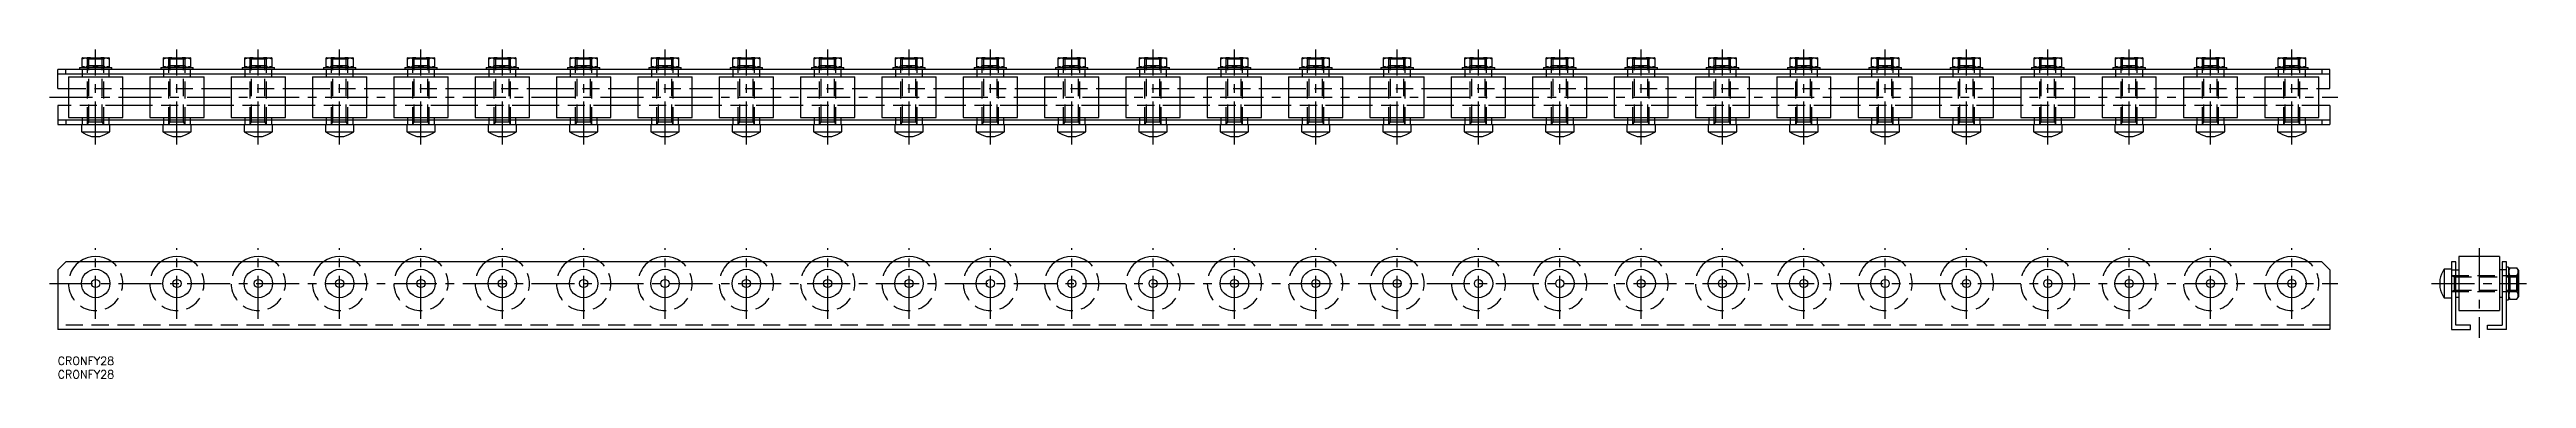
# Model space of a CAD drawing. Extents: x -3 to 911, y -8 to 113.
import ezdxf

# ---------------------------------------------------------------- set-up
doc = ezdxf.new("R2010")
doc.units = 0
doc.header["$LTSCALE"] = 0.5
doc.linetypes.add('CENTER', pattern=[50.8, 31.75, -6.35, 6.35, -6.35])
doc.linetypes.add('DASHED', pattern=[19.05, 12.7, -6.35])
for name, color, linetype in [('MSM_CENTER', 1, 'CENTER'), ('MSM_CONTINUOUS', 7, 'CONTINUOUS'), ('MSM_DASHED', 4, 'DASHED'), ('MSM_PART_NUMBER', 7, 'CONTINUOUS')]:
    doc.layers.add(name, color=color, linetype=linetype)
doc.styles.get("Standard").update_dxf_attribs({"font": 'txt.shx', "height": 3, "bigfont": 'bigfont.shx'})

# ---------------------------------------------------------------- blocks, each defined once
blk = doc.blocks.new('*U28')
at = {"layer": 'MSM_PART_NUMBER'}
blk.add_text('CRONFY28', height=3, dxfattribs=at).set_placement((0, -3))
blk = doc.blocks.new('*U29')
at = {"layer": 'MSM_PART_NUMBER'}
blk.add_text('CRONFY28', height=3, dxfattribs=at).set_placement((0, -8))

msp = doc.modelspace()

# ---------------------------------------------------------------- linework, layer by layer
at = {"layer": 'MSM_CENTER'}
for p, q in [((14, 78.24), (14, 113.24)), ((44, 78.24), (44, 113.24)), ((74, 78.24), (74, 113.24)), ((104, 78.24), (104, 113.24)), ((134, 78.24), (134, 113.24)), ((164, 78.24), (164, 113.24)), ((194, 78.24), (194, 113.24)), ((224, 78.24), (224, 113.24)), ((254, 78.24), (254, 113.24)), ((284, 78.24), (284, 113.24)), ((314, 78.24), (314, 113.24)), ((344, 78.24), (344, 113.24)), ((374, 78.24), (374, 113.24)), ((404, 78.24), (404, 113.24)), ((434, 78.24), (434, 113.24)), ((464, 78.24), (464, 113.24)), ((494, 78.24), (494, 113.24)), ((524, 78.24), (524, 113.24)), ((554, 78.24), (554, 113.24)), ((584, 78.24), (584, 113.24)), ((614, 78.24), (614, 113.24)), ((644, 78.24), (644, 113.24)), ((674, 78.24), (674, 113.24)), ((704, 78.24), (704, 113.24)), ((734, 78.24), (734, 113.24)), ((764, 78.24), (764, 113.24)), ((794, 78.24), (794, 113.24)), ((824, 78.24), (824, 113.24)), ((-3, 95.74), (841, 95.74)), ((14, 14), (14, 40)), ((44, 14), (44, 40)), ((74, 14), (74, 40)), ((104, 14), (104, 40)), ((134, 14), (134, 40)), ((164, 14), (164, 40)), ((194, 14), (194, 40)), ((224, 14), (224, 40)), ((254, 14), (254, 40)), ((284, 14), (284, 40)), ((314, 14), (314, 40)), ((344, 14), (344, 40)), ((374, 14), (374, 40)), ((404, 14), (404, 40)), ((434, 14), (434, 40)), ((464, 14), (464, 40)), ((494, 14), (494, 40)), ((524, 14), (524, 40)), ((554, 14), (554, 40)), ((584, 14), (584, 40)), ((614, 14), (614, 40)), ((644, 14), (644, 40)), ((674, 14), (674, 40)), ((704, 14), (704, 40)), ((734, 14), (734, 40)), ((764, 14), (764, 40)), ((794, 14), (794, 40)), ((824, 14), (824, 40)), ((893.03, 40), (893.03, 7)), ((-3, 27), (841, 27)), ((875.53, 27), (910.53, 27))]:
    msp.add_line(p, q, dxfattribs=at)
at = {"layer": 'MSM_CONTINUOUS'}
for p, q in [((9.1, 110.24), (9, 110.18)), ((9, 106.7), (9, 110.18)), ((9.1, 110.24), (18.9, 110.24)), ((14, 107.14), (14, 109.73)), ((19, 110.18), (18.9, 110.24)), ((19, 110.18), (19, 106.7)), ((39.1, 110.24), (39, 110.18)), ((39, 106.7), (39, 110.18)), ((39.1, 110.24), (48.9, 110.24)), ((44, 107.14), (44, 109.73)), ((49, 110.18), (48.9, 110.24)), ((49, 110.18), (49, 106.7)), ((69.1, 110.24), (69, 110.18)), ((69, 106.7), (69, 110.18)), ((69.1, 110.24), (78.9, 110.24)), ((74, 107.14), (74, 109.73)), ((79, 110.18), (78.9, 110.24)), ((79, 110.18), (79, 106.7)), ((99.1, 110.24), (99, 110.18)), ((99, 106.7), (99, 110.18)), ((99.1, 110.24), (108.9, 110.24)), ((104, 107.14), (104, 109.73)), ((109, 110.18), (108.9, 110.24)), ((109, 110.18), (109, 106.7)), ((129.1, 110.24), (129, 110.18)), ((129, 106.7), (129, 110.18)), ((129.1, 110.24), (138.9, 110.24)), ((134, 107.14), (134, 109.73)), ((139, 110.18), (138.9, 110.24)), ((139, 110.18), (139, 106.7)), ((159.1, 110.24), (159, 110.18)), ((159, 106.7), (159, 110.18)), ((159.1, 110.24), (168.9, 110.24)), ((164, 107.14), (164, 109.73)), ((169, 110.18), (168.9, 110.24)), ((169, 110.18), (169, 106.7)), ((189.1, 110.24), (189, 110.18)), ((189, 106.7), (189, 110.18)), ((189.1, 110.24), (198.9, 110.24)), ((194, 107.14), (194, 109.73)), ((199, 110.18), (198.9, 110.24)), ((199, 110.18), (199, 106.7)), ((219.1, 110.24), (219, 110.18)), ((219, 106.7), (219, 110.18)), ((219.1, 110.24), (228.9, 110.24)), ((224, 107.14), (224, 109.73)), ((229, 110.18), (228.9, 110.24)), ((229, 110.18), (229, 106.7)), ((249.1, 110.24), (249, 110.18)), ((249, 106.7), (249, 110.18)), ((249.1, 110.24), (258.9, 110.24)), ((254, 107.14), (254, 109.73)), ((259, 110.18), (258.9, 110.24)), ((259, 110.18), (259, 106.7)), ((279.1, 110.24), (279, 110.18)), ((279, 106.7), (279, 110.18)), ((279.1, 110.24), (288.9, 110.24)), ((284, 107.14), (284, 109.73)), ((289, 110.18), (288.9, 110.24)), ((289, 110.18), (289, 106.7)), ((309.1, 110.24), (309, 110.18)), ((309, 106.7), (309, 110.18)), ((309.1, 110.24), (318.9, 110.24)), ((314, 107.14), (314, 109.73)), ((319, 110.18), (318.9, 110.24)), ((319, 110.18), (319, 106.7)), ((339.1, 110.24), (339, 110.18)), ((339, 106.7), (339, 110.18)), ((339.1, 110.24), (348.9, 110.24)), ((344, 107.14), (344, 109.73)), ((349, 110.18), (348.9, 110.24)), ((349, 110.18), (349, 106.7)), ((369.1, 110.24), (369, 110.18)), ((369, 106.7), (369, 110.18)), ((369.1, 110.24), (378.9, 110.24)), ((374, 107.14), (374, 109.73)), ((379, 110.18), (378.9, 110.24)), ((379, 110.18), (379, 106.7)), ((399.1, 110.24), (399, 110.18)), ((399, 106.7), (399, 110.18)), ((399.1, 110.24), (408.9, 110.24)), ((404, 107.14), (404, 109.73)), ((409, 110.18), (408.9, 110.24)), ((409, 110.18), (409, 106.7)), ((429.1, 110.24), (429, 110.18)), ((429, 106.7), (429, 110.18)), ((429.1, 110.24), (438.9, 110.24)), ((434, 107.14), (434, 109.73)), ((439, 110.18), (438.9, 110.24)), ((439, 110.18), (439, 106.7)), ((459.1, 110.24), (459, 110.18)), ((459, 106.7), (459, 110.18)), ((459.1, 110.24), (468.9, 110.24)), ((464, 107.14), (464, 109.73)), ((469, 110.18), (468.9, 110.24)), ((469, 110.18), (469, 106.7)), ((489.1, 110.24), (489, 110.18)), ((489, 106.7), (489, 110.18)), ((489.1, 110.24), (498.9, 110.24)), ((494, 107.14), (494, 109.73)), ((499, 110.18), (498.9, 110.24)), ((499, 110.18), (499, 106.7)), ((519.1, 110.24), (519, 110.18)), ((519, 106.7), (519, 110.18)), ((519.1, 110.24), (528.9, 110.24)), ((524, 107.14), (524, 109.73)), ((529, 110.18), (528.9, 110.24)), ((529, 110.18), (529, 106.7)), ((549.1, 110.24), (549, 110.18)), ((549, 106.7), (549, 110.18)), ((549.1, 110.24), (558.9, 110.24)), ((554, 107.14), (554, 109.73)), ((559, 110.18), (558.9, 110.24)), ((559, 110.18), (559, 106.7)), ((579.1, 110.24), (579, 110.18)), ((579, 106.7), (579, 110.18)), ((579.1, 110.24), (588.9, 110.24)), ((584, 107.14), (584, 109.73)), ((589, 110.18), (588.9, 110.24)), ((589, 110.18), (589, 106.7)), ((609.1, 110.24), (609, 110.18)), ((609, 106.7), (609, 110.18)), ((609.1, 110.24), (618.9, 110.24)), ((614, 107.14), (614, 109.73)), ((619, 110.18), (618.9, 110.24)), ((619, 110.18), (619, 106.7)), ((639.1, 110.24), (639, 110.18)), ((639, 106.7), (639, 110.18)), ((639.1, 110.24), (648.9, 110.24)), ((644, 107.14), (644, 109.73)), ((649, 110.18), (648.9, 110.24)), ((649, 110.18), (649, 106.7)), ((669.1, 110.24), (669, 110.18)), ((669, 106.7), (669, 110.18)), ((669.1, 110.24), (678.9, 110.24)), ((674, 107.14), (674, 109.73)), ((679, 110.18), (678.9, 110.24)), ((679, 110.18), (679, 106.7)), ((699.1, 110.24), (699, 110.18)), ((699, 106.7), (699, 110.18)), ((699.1, 110.24), (708.9, 110.24)), ((704, 107.14), (704, 109.73)), ((709, 110.18), (708.9, 110.24)), ((709, 110.18), (709, 106.7)), ((729.1, 110.24), (729, 110.18)), ((729, 106.7), (729, 110.18)), ((729.1, 110.24), (738.9, 110.24)), ((734, 107.14), (734, 109.73)), ((739, 110.18), (738.9, 110.24)), ((739, 110.18), (739, 106.7)), ((759.1, 110.24), (759, 110.18)), ((759, 106.7), (759, 110.18)), ((759.1, 110.24), (768.9, 110.24)), ((764, 107.14), (764, 109.73)), ((769, 110.18), (768.9, 110.24)), ((769, 110.18), (769, 106.7)), ((789.1, 110.24), (789, 110.18)), ((789, 106.7), (789, 110.18)), ((789.1, 110.24), (798.9, 110.24)), ((794, 107.14), (794, 109.73)), ((799, 110.18), (798.9, 110.24)), ((799, 110.18), (799, 106.7)), ((819.1, 110.24), (819, 110.18)), ((819, 106.7), (819, 110.18)), ((819.1, 110.24), (828.9, 110.24)), ((824, 107.14), (824, 109.73)), ((829, 110.18), (828.9, 110.24)), ((829, 110.18), (829, 106.7)), ((0, 98.84), (0, 105.84)), ((838, 105.84), (0, 105.84)), ((0, 104.24), (838, 104.24)), ((3, 104.24), (3, 105.84)), ((4, 103.24), (4, 88.24)), ((4, 103.24), (24, 103.24)), ((8, 106.64), (8, 105.84)), ((8, 106.64), (20, 106.64)), ((9, 106.7), (9.1, 106.64)), ((9, 104.24), (9, 103.24)), ((18.9, 106.64), (19, 106.7)), ((19, 103.24), (19, 104.24)), ((20, 105.84), (20, 106.64)), ((24, 88.24), (24, 103.24)), ((34, 103.24), (34, 88.24)), ((34, 103.24), (54, 103.24)), ((38, 106.64), (38, 105.84)), ((38, 106.64), (50, 106.64)), ((39, 106.7), (39.1, 106.64)), ((39, 104.24), (39, 103.24)), ((48.9, 106.64), (49, 106.7)), ((49, 103.24), (49, 104.24)), ((50, 105.84), (50, 106.64)), ((54, 88.24), (54, 103.24)), ((64, 103.24), (64, 88.24)), ((64, 103.24), (84, 103.24)), ((68, 106.64), (68, 105.84)), ((68, 106.64), (80, 106.64)), ((69, 106.7), (69.1, 106.64)), ((69, 104.24), (69, 103.24)), ((78.9, 106.64), (79, 106.7)), ((79, 103.24), (79, 104.24)), ((80, 105.84), (80, 106.64)), ((84, 88.24), (84, 103.24)), ((94, 103.24), (94, 88.24)), ((94, 103.24), (114, 103.24)), ((98, 106.64), (98, 105.84)), ((98, 106.64), (110, 106.64)), ((99, 106.7), (99.1, 106.64)), ((99, 104.24), (99, 103.24)), ((108.9, 106.64), (109, 106.7)), ((109, 103.24), (109, 104.24)), ((110, 105.84), (110, 106.64)), ((114, 88.24), (114, 103.24)), ((124, 103.24), (124, 88.24)), ((124, 103.24), (144, 103.24)), ((128, 106.64), (128, 105.84)), ((128, 106.64), (140, 106.64)), ((129, 106.7), (129.1, 106.64)), ((129, 104.24), (129, 103.24)), ((138.9, 106.64), (139, 106.7)), ((139, 103.24), (139, 104.24)), ((140, 105.84), (140, 106.64)), ((144, 88.24), (144, 103.24)), ((154, 103.24), (154, 88.24)), ((154, 103.24), (174, 103.24)), ((158, 106.64), (158, 105.84)), ((158, 106.64), (170, 106.64)), ((159, 106.7), (159.1, 106.64)), ((159, 104.24), (159, 103.24)), ((168.9, 106.64), (169, 106.7)), ((169, 103.24), (169, 104.24)), ((170, 105.84), (170, 106.64)), ((174, 88.24), (174, 103.24)), ((184, 103.24), (184, 88.24)), ((184, 103.24), (204, 103.24)), ((188, 106.64), (188, 105.84)), ((188, 106.64), (200, 106.64)), ((189, 106.7), (189.1, 106.64)), ((189, 104.24), (189, 103.24)), ((198.9, 106.64), (199, 106.7)), ((199, 103.24), (199, 104.24)), ((200, 105.84), (200, 106.64)), ((204, 88.24), (204, 103.24)), ((214, 103.24), (214, 88.24)), ((214, 103.24), (234, 103.24)), ((218, 106.64), (218, 105.84)), ((218, 106.64), (230, 106.64)), ((219, 106.7), (219.1, 106.64)), ((219, 104.24), (219, 103.24)), ((228.9, 106.64), (229, 106.7)), ((229, 103.24), (229, 104.24)), ((230, 105.84), (230, 106.64)), ((234, 88.24), (234, 103.24)), ((244, 103.24), (244, 88.24)), ((244, 103.24), (264, 103.24)), ((248, 106.64), (248, 105.84)), ((248, 106.64), (260, 106.64)), ((249, 106.7), (249.1, 106.64)), ((249, 104.24), (249, 103.24)), ((258.9, 106.64), (259, 106.7)), ((259, 103.24), (259, 104.24)), ((260, 105.84), (260, 106.64)), ((264, 88.24), (264, 103.24)), ((274, 103.24), (274, 88.24)), ((274, 103.24), (294, 103.24)), ((278, 106.64), (278, 105.84)), ((278, 106.64), (290, 106.64)), ((279, 106.7), (279.1, 106.64)), ((279, 104.24), (279, 103.24)), ((288.9, 106.64), (289, 106.7)), ((289, 103.24), (289, 104.24)), ((290, 105.84), (290, 106.64)), ((294, 88.24), (294, 103.24)), ((304, 103.24), (304, 88.24)), ((304, 103.24), (324, 103.24)), ((308, 106.64), (308, 105.84)), ((308, 106.64), (320, 106.64)), ((309, 106.7), (309.1, 106.64)), ((309, 104.24), (309, 103.24)), ((318.9, 106.64), (319, 106.7)), ((319, 103.24), (319, 104.24)), ((320, 105.84), (320, 106.64)), ((324, 88.24), (324, 103.24)), ((334, 103.24), (334, 88.24)), ((334, 103.24), (354, 103.24)), ((338, 106.64), (338, 105.84)), ((338, 106.64), (350, 106.64)), ((339, 106.7), (339.1, 106.64)), ((339, 104.24), (339, 103.24)), ((348.9, 106.64), (349, 106.7)), ((349, 103.24), (349, 104.24)), ((350, 105.84), (350, 106.64)), ((354, 88.24), (354, 103.24)), ((364, 103.24), (364, 88.24)), ((364, 103.24), (384, 103.24)), ((368, 106.64), (368, 105.84)), ((368, 106.64), (380, 106.64)), ((369, 106.7), (369.1, 106.64)), ((369, 104.24), (369, 103.24)), ((378.9, 106.64), (379, 106.7)), ((379, 103.24), (379, 104.24)), ((380, 105.84), (380, 106.64)), ((384, 88.24), (384, 103.24)), ((394, 103.24), (394, 88.24)), ((394, 103.24), (414, 103.24)), ((398, 106.64), (398, 105.84)), ((398, 106.64), (410, 106.64)), ((399, 106.7), (399.1, 106.64)), ((399, 104.24), (399, 103.24)), ((408.9, 106.64), (409, 106.7)), ((409, 103.24), (409, 104.24)), ((410, 105.84), (410, 106.64)), ((414, 88.24), (414, 103.24)), ((424, 103.24), (424, 88.24)), ((424, 103.24), (444, 103.24)), ((428, 106.64), (428, 105.84)), ((428, 106.64), (440, 106.64)), ((429, 106.7), (429.1, 106.64)), ((429, 104.24), (429, 103.24)), ((438.9, 106.64), (439, 106.7)), ((439, 103.24), (439, 104.24)), ((440, 105.84), (440, 106.64)), ((444, 88.24), (444, 103.24)), ((454, 103.24), (454, 88.24)), ((454, 103.24), (474, 103.24)), ((458, 106.64), (458, 105.84)), ((458, 106.64), (470, 106.64)), ((459, 106.7), (459.1, 106.64)), ((459, 104.24), (459, 103.24)), ((468.9, 106.64), (469, 106.7)), ((469, 103.24), (469, 104.24)), ((470, 105.84), (470, 106.64)), ((474, 88.24), (474, 103.24)), ((484, 103.24), (484, 88.24)), ((484, 103.24), (504, 103.24)), ((488, 106.64), (488, 105.84)), ((488, 106.64), (500, 106.64)), ((489, 106.7), (489.1, 106.64)), ((489, 104.24), (489, 103.24)), ((498.9, 106.64), (499, 106.7)), ((499, 103.24), (499, 104.24)), ((500, 105.84), (500, 106.64)), ((504, 88.24), (504, 103.24)), ((514, 103.24), (514, 88.24)), ((514, 103.24), (534, 103.24)), ((518, 106.64), (518, 105.84)), ((518, 106.64), (530, 106.64)), ((519, 106.7), (519.1, 106.64)), ((519, 104.24), (519, 103.24)), ((528.9, 106.64), (529, 106.7)), ((529, 103.24), (529, 104.24)), ((530, 105.84), (530, 106.64)), ((534, 88.24), (534, 103.24)), ((544, 103.24), (544, 88.24)), ((544, 103.24), (564, 103.24)), ((548, 106.64), (548, 105.84)), ((548, 106.64), (560, 106.64)), ((549, 106.7), (549.1, 106.64)), ((549, 104.24), (549, 103.24)), ((558.9, 106.64), (559, 106.7)), ((559, 103.24), (559, 104.24)), ((560, 105.84), (560, 106.64)), ((564, 88.24), (564, 103.24)), ((574, 103.24), (574, 88.24)), ((574, 103.24), (594, 103.24)), ((578, 106.64), (578, 105.84)), ((578, 106.64), (590, 106.64)), ((579, 106.7), (579.1, 106.64)), ((579, 104.24), (579, 103.24)), ((588.9, 106.64), (589, 106.7)), ((589, 103.24), (589, 104.24)), ((590, 105.84), (590, 106.64)), ((594, 88.24), (594, 103.24)), ((604, 103.24), (604, 88.24)), ((604, 103.24), (624, 103.24)), ((608, 106.64), (608, 105.84)), ((608, 106.64), (620, 106.64)), ((609, 106.7), (609.1, 106.64)), ((609, 104.24), (609, 103.24)), ((618.9, 106.64), (619, 106.7)), ((619, 103.24), (619, 104.24)), ((620, 105.84), (620, 106.64)), ((624, 88.24), (624, 103.24)), ((634, 103.24), (634, 88.24)), ((634, 103.24), (654, 103.24)), ((638, 106.64), (638, 105.84)), ((638, 106.64), (650, 106.64)), ((639, 106.7), (639.1, 106.64)), ((639, 104.24), (639, 103.24)), ((648.9, 106.64), (649, 106.7)), ((649, 103.24), (649, 104.24)), ((650, 105.84), (650, 106.64)), ((654, 88.24), (654, 103.24)), ((664, 103.24), (664, 88.24)), ((664, 103.24), (684, 103.24)), ((668, 106.64), (668, 105.84)), ((668, 106.64), (680, 106.64)), ((669, 106.7), (669.1, 106.64)), ((669, 104.24), (669, 103.24)), ((678.9, 106.64), (679, 106.7)), ((679, 103.24), (679, 104.24)), ((680, 105.84), (680, 106.64)), ((684, 88.24), (684, 103.24)), ((694, 103.24), (694, 88.24)), ((694, 103.24), (714, 103.24)), ((698, 106.64), (698, 105.84)), ((698, 106.64), (710, 106.64)), ((699, 106.7), (699.1, 106.64)), ((699, 104.24), (699, 103.24)), ((708.9, 106.64), (709, 106.7)), ((709, 103.24), (709, 104.24)), ((710, 105.84), (710, 106.64)), ((714, 88.24), (714, 103.24)), ((724, 103.24), (724, 88.24)), ((724, 103.24), (744, 103.24)), ((728, 106.64), (728, 105.84)), ((728, 106.64), (740, 106.64)), ((729, 106.7), (729.1, 106.64)), ((729, 104.24), (729, 103.24)), ((738.9, 106.64), (739, 106.7)), ((739, 103.24), (739, 104.24)), ((740, 105.84), (740, 106.64)), ((744, 88.24), (744, 103.24)), ((754, 103.24), (754, 88.24)), ((754, 103.24), (774, 103.24)), ((758, 106.64), (758, 105.84)), ((758, 106.64), (770, 106.64)), ((759, 106.7), (759.1, 106.64)), ((759, 104.24), (759, 103.24)), ((768.9, 106.64), (769, 106.7)), ((769, 103.24), (769, 104.24)), ((770, 105.84), (770, 106.64)), ((774, 88.24), (774, 103.24)), ((784, 103.24), (784, 88.24)), ((784, 103.24), (804, 103.24)), ((788, 106.64), (788, 105.84)), ((788, 106.64), (800, 106.64)), ((789, 106.7), (789.1, 106.64)), ((789, 104.24), (789, 103.24)), ((798.9, 106.64), (799, 106.7)), ((799, 103.24), (799, 104.24)), ((800, 105.84), (800, 106.64)), ((804, 88.24), (804, 103.24)), ((814, 103.24), (814, 88.24)), ((814, 103.24), (834, 103.24)), ((818, 106.64), (818, 105.84)), ((818, 106.64), (830, 106.64)), ((819, 106.7), (819.1, 106.64)), ((819, 104.24), (819, 103.24)), ((828.9, 106.64), (829, 106.7)), ((829, 103.24), (829, 104.24)), ((830, 105.84), (830, 106.64)), ((834, 88.24), (834, 103.24)), ((835, 105.84), (835, 104.24)), ((838, 98.84), (838, 105.84)), ((0, 98.84), (4, 98.84)), ((0, 92.64), (0, 85.64)), ((4, 92.64), (0, 92.64)), ((24, 98.84), (34, 98.84)), ((34, 92.64), (24, 92.64)), ((54, 98.84), (64, 98.84)), ((64, 92.64), (54, 92.64)), ((84, 98.84), (94, 98.84)), ((94, 92.64), (84, 92.64)), ((114, 98.84), (124, 98.84)), ((124, 92.64), (114, 92.64)), ((144, 98.84), (154, 98.84)), ((154, 92.64), (144, 92.64)), ((174, 98.84), (184, 98.84)), ((184, 92.64), (174, 92.64)), ((204, 98.84), (214, 98.84)), ((214, 92.64), (204, 92.64)), ((234, 98.84), (244, 98.84)), ((244, 92.64), (234, 92.64)), ((264, 98.84), (274, 98.84)), ((274, 92.64), (264, 92.64)), ((294, 98.84), (304, 98.84)), ((304, 92.64), (294, 92.64)), ((324, 98.84), (334, 98.84)), ((334, 92.64), (324, 92.64)), ((354, 98.84), (364, 98.84)), ((364, 92.64), (354, 92.64)), ((384, 98.84), (394, 98.84)), ((394, 92.64), (384, 92.64)), ((414, 98.84), (424, 98.84)), ((424, 92.64), (414, 92.64)), ((444, 98.84), (454, 98.84)), ((454, 92.64), (444, 92.64)), ((474, 98.84), (484, 98.84)), ((484, 92.64), (474, 92.64)), ((504, 98.84), (514, 98.84)), ((514, 92.64), (504, 92.64)), ((534, 98.84), (544, 98.84)), ((544, 92.64), (534, 92.64)), ((564, 98.84), (574, 98.84)), ((574, 92.64), (564, 92.64)), ((594, 98.84), (604, 98.84)), ((604, 92.64), (594, 92.64)), ((624, 98.84), (634, 98.84)), ((634, 92.64), (624, 92.64)), ((654, 98.84), (664, 98.84)), ((664, 92.64), (654, 92.64)), ((684, 98.84), (694, 98.84)), ((694, 92.64), (684, 92.64)), ((714, 98.84), (724, 98.84)), ((724, 92.64), (714, 92.64)), ((744, 98.84), (754, 98.84)), ((754, 92.64), (744, 92.64)), ((774, 98.84), (784, 98.84)), ((784, 92.64), (774, 92.64)), ((804, 98.84), (814, 98.84)), ((814, 92.64), (804, 92.64)), ((834, 98.84), (838, 98.84)), ((838, 92.64), (834, 92.64)), ((838, 92.64), (838, 85.64)), ((838, 87.24), (0, 87.24)), ((0, 85.64), (838, 85.64)), ((3, 87.24), (3, 85.64)), ((4, 88.24), (24, 88.24)), ((8.75, 85.64), (8.75, 82.93)), ((8.75, 82.93), (19.25, 82.93)), ((9, 88.24), (9, 87.24)), ((19, 87.24), (19, 88.24)), ((19.25, 82.93), (19.25, 85.64)), ((34, 88.24), (54, 88.24)), ((38.75, 85.64), (38.75, 82.93)), ((38.75, 82.93), (49.25, 82.93)), ((39, 88.24), (39, 87.24)), ((49, 87.24), (49, 88.24)), ((49.25, 82.93), (49.25, 85.64)), ((64, 88.24), (84, 88.24)), ((68.75, 85.64), (68.75, 82.93)), ((68.75, 82.93), (79.25, 82.93)), ((69, 88.24), (69, 87.24)), ((79, 87.24), (79, 88.24)), ((79.25, 82.93), (79.25, 85.64)), ((94, 88.24), (114, 88.24)), ((98.75, 85.64), (98.75, 82.93)), ((98.75, 82.93), (109.25, 82.93)), ((99, 88.24), (99, 87.24)), ((109, 87.24), (109, 88.24)), ((109.25, 82.93), (109.25, 85.64)), ((124, 88.24), (144, 88.24)), ((128.75, 85.64), (128.75, 82.93)), ((128.75, 82.93), (139.25, 82.93)), ((129, 88.24), (129, 87.24)), ((139, 87.24), (139, 88.24)), ((139.25, 82.93), (139.25, 85.64)), ((154, 88.24), (174, 88.24)), ((158.75, 85.64), (158.75, 82.93)), ((158.75, 82.93), (169.25, 82.93)), ((159, 88.24), (159, 87.24)), ((169, 87.24), (169, 88.24)), ((169.25, 82.93), (169.25, 85.64)), ((184, 88.24), (204, 88.24)), ((188.75, 85.64), (188.75, 82.93)), ((188.75, 82.93), (199.25, 82.93)), ((189, 88.24), (189, 87.24)), ((199, 87.24), (199, 88.24)), ((199.25, 82.93), (199.25, 85.64)), ((214, 88.24), (234, 88.24)), ((218.75, 85.64), (218.75, 82.93)), ((218.75, 82.93), (229.25, 82.93)), ((219, 88.24), (219, 87.24)), ((229, 87.24), (229, 88.24)), ((229.25, 82.93), (229.25, 85.64)), ((244, 88.24), (264, 88.24)), ((248.75, 85.64), (248.75, 82.93)), ((248.75, 82.93), (259.25, 82.93)), ((249, 88.24), (249, 87.24)), ((259, 87.24), (259, 88.24)), ((259.25, 82.93), (259.25, 85.64)), ((274, 88.24), (294, 88.24)), ((278.75, 85.64), (278.75, 82.93)), ((278.75, 82.93), (289.25, 82.93)), ((279, 88.24), (279, 87.24)), ((289, 87.24), (289, 88.24)), ((289.25, 82.93), (289.25, 85.64)), ((304, 88.24), (324, 88.24)), ((308.75, 85.64), (308.75, 82.93)), ((308.75, 82.93), (319.25, 82.93)), ((309, 88.24), (309, 87.24)), ((319, 87.24), (319, 88.24)), ((319.25, 82.93), (319.25, 85.64)), ((334, 88.24), (354, 88.24)), ((338.75, 85.64), (338.75, 82.93)), ((338.75, 82.93), (349.25, 82.93)), ((339, 88.24), (339, 87.24)), ((349, 87.24), (349, 88.24)), ((349.25, 82.93), (349.25, 85.64)), ((364, 88.24), (384, 88.24)), ((368.75, 85.64), (368.75, 82.93)), ((368.75, 82.93), (379.25, 82.93)), ((369, 88.24), (369, 87.24)), ((379, 87.24), (379, 88.24)), ((379.25, 82.93), (379.25, 85.64)), ((394, 88.24), (414, 88.24)), ((398.75, 85.64), (398.75, 82.93)), ((398.75, 82.93), (409.25, 82.93)), ((399, 88.24), (399, 87.24)), ((409, 87.24), (409, 88.24)), ((409.25, 82.93), (409.25, 85.64)), ((424, 88.24), (444, 88.24)), ((428.75, 85.64), (428.75, 82.93)), ((428.75, 82.93), (439.25, 82.93)), ((429, 88.24), (429, 87.24)), ((439, 87.24), (439, 88.24)), ((439.25, 82.93), (439.25, 85.64)), ((454, 88.24), (474, 88.24)), ((458.75, 85.64), (458.75, 82.93)), ((458.75, 82.93), (469.25, 82.93)), ((459, 88.24), (459, 87.24)), ((469, 87.24), (469, 88.24)), ((469.25, 82.93), (469.25, 85.64)), ((484, 88.24), (504, 88.24)), ((488.75, 85.64), (488.75, 82.93)), ((488.75, 82.93), (499.25, 82.93)), ((489, 88.24), (489, 87.24)), ((499, 87.24), (499, 88.24)), ((499.25, 82.93), (499.25, 85.64)), ((514, 88.24), (534, 88.24)), ((518.75, 85.64), (518.75, 82.93)), ((518.75, 82.93), (529.25, 82.93)), ((519, 88.24), (519, 87.24)), ((529, 87.24), (529, 88.24)), ((529.25, 82.93), (529.25, 85.64)), ((544, 88.24), (564, 88.24)), ((548.75, 85.64), (548.75, 82.93)), ((548.75, 82.93), (559.25, 82.93)), ((549, 88.24), (549, 87.24)), ((559, 87.24), (559, 88.24)), ((559.25, 82.93), (559.25, 85.64)), ((574, 88.24), (594, 88.24)), ((578.75, 85.64), (578.75, 82.93)), ((578.75, 82.93), (589.25, 82.93)), ((579, 88.24), (579, 87.24)), ((589, 87.24), (589, 88.24)), ((589.25, 82.93), (589.25, 85.64)), ((604, 88.24), (624, 88.24)), ((608.75, 85.64), (608.75, 82.93)), ((608.75, 82.93), (619.25, 82.93)), ((609, 88.24), (609, 87.24)), ((619, 87.24), (619, 88.24)), ((619.25, 82.93), (619.25, 85.64)), ((634, 88.24), (654, 88.24)), ((638.75, 85.64), (638.75, 82.93)), ((638.75, 82.93), (649.25, 82.93)), ((639, 88.24), (639, 87.24)), ((649, 87.24), (649, 88.24)), ((649.25, 82.93), (649.25, 85.64)), ((664, 88.24), (684, 88.24)), ((668.75, 85.64), (668.75, 82.93)), ((668.75, 82.93), (679.25, 82.93)), ((669, 88.24), (669, 87.24)), ((679, 87.24), (679, 88.24)), ((679.25, 82.93), (679.25, 85.64)), ((694, 88.24), (714, 88.24)), ((698.75, 85.64), (698.75, 82.93)), ((698.75, 82.93), (709.25, 82.93)), ((699, 88.24), (699, 87.24)), ((709, 87.24), (709, 88.24)), ((709.25, 82.93), (709.25, 85.64)), ((724, 88.24), (744, 88.24)), ((728.75, 85.64), (728.75, 82.93)), ((728.75, 82.93), (739.25, 82.93)), ((729, 88.24), (729, 87.24)), ((739, 87.24), (739, 88.24)), ((739.25, 82.93), (739.25, 85.64)), ((754, 88.24), (774, 88.24)), ((758.75, 85.64), (758.75, 82.93)), ((758.75, 82.93), (769.25, 82.93)), ((759, 88.24), (759, 87.24)), ((769, 87.24), (769, 88.24)), ((769.25, 82.93), (769.25, 85.64)), ((784, 88.24), (804, 88.24)), ((788.75, 85.64), (788.75, 82.93)), ((788.75, 82.93), (799.25, 82.93)), ((789, 88.24), (789, 87.24)), ((799, 87.24), (799, 88.24)), ((799.25, 82.93), (799.25, 85.64)), ((814, 88.24), (834, 88.24)), ((818.75, 85.64), (818.75, 82.93)), ((818.75, 82.93), (829.25, 82.93)), ((819, 88.24), (819, 87.24)), ((829, 87.24), (829, 88.24)), ((829.25, 82.93), (829.25, 85.64)), ((835, 87.24), (835, 85.64)), ((12.51, 81.24), (15.49, 81.24)), ((42.51, 81.24), (45.49, 81.24)), ((72.51, 81.24), (75.49, 81.24)), ((102.51, 81.24), (105.49, 81.24)), ((132.51, 81.24), (135.49, 81.24)), ((162.51, 81.24), (165.49, 81.24)), ((192.51, 81.24), (195.49, 81.24)), ((222.51, 81.24), (225.49, 81.24)), ((252.51, 81.24), (255.49, 81.24)), ((282.51, 81.24), (285.49, 81.24)), ((312.51, 81.24), (315.49, 81.24)), ((342.51, 81.24), (345.49, 81.24)), ((372.51, 81.24), (375.49, 81.24)), ((402.51, 81.24), (405.49, 81.24)), ((432.51, 81.24), (435.49, 81.24)), ((462.51, 81.24), (465.49, 81.24)), ((492.51, 81.24), (495.49, 81.24)), ((522.51, 81.24), (525.49, 81.24)), ((552.51, 81.24), (555.49, 81.24)), ((582.51, 81.24), (585.49, 81.24)), ((612.51, 81.24), (615.49, 81.24)), ((642.51, 81.24), (645.49, 81.24)), ((672.51, 81.24), (675.49, 81.24)), ((702.51, 81.24), (705.49, 81.24)), ((732.51, 81.24), (735.49, 81.24)), ((762.51, 81.24), (765.49, 81.24)), ((792.51, 81.24), (795.49, 81.24)), ((822.51, 81.24), (825.49, 81.24)), ((885.53, 37), (885.53, 17)), ((900.53, 37), (885.53, 37)), ((900.53, 37), (900.53, 17)), ((0, 32), (3, 35)), ((0, 32), (0, 10)), ((835, 35), (3, 35)), ((835, 35), (838, 32)), ((838, 32), (838, 10)), ((878.53, 28.49), (878.53, 25.51)), ((880.22, 32.25), (880.22, 21.75)), ((882.93, 32.25), (880.22, 32.25)), ((884.53, 35), (882.93, 35)), ((882.93, 35), (882.93, 10)), ((882.93, 32), (885.53, 32)), ((884.53, 11.6), (884.53, 35)), ((903.13, 32), (900.53, 32)), ((901.53, 35), (901.53, 11.6)), ((903.13, 35), (901.53, 35)), ((903.13, 10), (903.13, 35)), ((903.93, 33), (903.13, 33)), ((903.93, 33), (903.93, 21)), ((904.43, 32.77), (903.93, 31.9)), ((904.43, 32.77), (907.02, 32.77)), ((904.43, 29.89), (907.02, 29.89)), ((907.53, 31.9), (907.02, 32.77)), ((907.53, 31.9), (907.53, 22.1)), ((880.22, 21.75), (882.93, 21.75)), ((884.53, 22), (885.53, 22)), ((900.53, 22), (901.53, 22)), ((903.13, 21), (903.93, 21)), ((903.93, 22.1), (904.43, 21.23)), ((904.43, 24.11), (907.02, 24.11)), ((904.43, 21.23), (907.02, 21.23)), ((907.02, 21.23), (907.53, 22.1)), ((838, 10), (0, 10)), ((882.93, 10), (889.93, 10)), ((889.93, 11.6), (884.53, 11.6)), ((885.53, 17), (900.53, 17)), ((889.93, 10), (889.93, 11.6)), ((896.13, 11.6), (901.53, 11.6)), ((896.13, 10), (896.13, 11.6)), ((903.13, 10), (896.13, 10))]:
    msp.add_line(p, q, dxfattribs=at)
for centre, radius in [((14, 27), 5.25), ((14, 27), 1.49), ((44, 27), 5.25), ((44, 27), 1.49), ((74, 27), 5.25), ((74, 27), 1.49), ((104, 27), 5.25), ((104, 27), 1.49), ((134, 27), 5.25), ((134, 27), 1.49), ((164, 27), 5.25), ((164, 27), 1.49), ((194, 27), 5.25), ((194, 27), 1.49), ((224, 27), 5.25), ((224, 27), 1.49), ((254, 27), 5.25), ((254, 27), 1.49), ((284, 27), 5.25), ((284, 27), 1.49), ((314, 27), 5.25), ((314, 27), 1.49), ((344, 27), 5.25), ((344, 27), 1.49), ((374, 27), 5.25), ((374, 27), 1.49), ((404, 27), 5.25), ((404, 27), 1.49), ((434, 27), 5.25), ((434, 27), 1.49), ((464, 27), 5.25), ((464, 27), 1.49), ((494, 27), 5.25), ((494, 27), 1.49), ((524, 27), 5.25), ((524, 27), 1.49), ((554, 27), 5.25), ((554, 27), 1.49), ((584, 27), 5.25), ((584, 27), 1.49), ((614, 27), 5.25), ((614, 27), 1.49), ((644, 27), 5.25), ((644, 27), 1.49), ((674, 27), 5.25), ((674, 27), 1.49), ((704, 27), 5.25), ((704, 27), 1.49), ((734, 27), 5.25), ((734, 27), 1.49), ((764, 27), 5.25), ((764, 27), 1.49), ((794, 27), 5.25), ((794, 27), 1.49), ((824, 27), 5.25), ((824, 27), 1.49)]:
    msp.add_circle(centre, radius, dxfattribs=at)
for centre, radius, start, end in [((11.5, 102.81), 7.37, 70.15922, 109.84078), ((16.5, 102.81), 7.37, 70.15922, 109.84078), ((41.5, 102.81), 7.37, 70.15922, 109.84078), ((46.5, 102.81), 7.37, 70.15922, 109.84078), ((71.5, 102.81), 7.37, 70.15922, 109.84078), ((76.5, 102.81), 7.37, 70.15922, 109.84078), ((101.5, 102.81), 7.37, 70.15922, 109.84078), ((106.5, 102.81), 7.37, 70.15922, 109.84078), ((131.5, 102.81), 7.37, 70.15922, 109.84078), ((136.5, 102.81), 7.37, 70.15922, 109.84078), ((161.5, 102.81), 7.37, 70.15922, 109.84078), ((166.5, 102.81), 7.37, 70.15922, 109.84078), ((191.5, 102.81), 7.37, 70.15922, 109.84078), ((196.5, 102.81), 7.37, 70.15922, 109.84078), ((221.5, 102.81), 7.37, 70.15922, 109.84078), ((226.5, 102.81), 7.37, 70.15922, 109.84078), ((251.5, 102.81), 7.37, 70.15922, 109.84078), ((256.5, 102.81), 7.37, 70.15922, 109.84078), ((281.5, 102.81), 7.37, 70.15922, 109.84078), ((286.5, 102.81), 7.37, 70.15922, 109.84078), ((311.5, 102.81), 7.37, 70.15922, 109.84078), ((316.5, 102.81), 7.37, 70.15922, 109.84078), ((341.5, 102.81), 7.37, 70.15922, 109.84078), ((346.5, 102.81), 7.37, 70.15922, 109.84078), ((371.5, 102.81), 7.37, 70.15922, 109.84078), ((376.5, 102.81), 7.37, 70.15922, 109.84078), ((401.5, 102.81), 7.37, 70.15922, 109.84078), ((406.5, 102.81), 7.37, 70.15922, 109.84078), ((431.5, 102.81), 7.37, 70.15922, 109.84078), ((436.5, 102.81), 7.37, 70.15922, 109.84078), ((461.5, 102.81), 7.37, 70.15922, 109.84078), ((466.5, 102.81), 7.37, 70.15922, 109.84078), ((491.5, 102.81), 7.37, 70.15922, 109.84078), ((496.5, 102.81), 7.37, 70.15922, 109.84078), ((521.5, 102.81), 7.37, 70.15922, 109.84078), ((526.5, 102.81), 7.37, 70.15922, 109.84078), ((551.5, 102.81), 7.37, 70.15922, 109.84078), ((556.5, 102.81), 7.37, 70.15922, 109.84078), ((581.5, 102.81), 7.37, 70.15922, 109.84078), ((586.5, 102.81), 7.37, 70.15922, 109.84078), ((611.5, 102.81), 7.37, 70.15922, 109.84078), ((616.5, 102.81), 7.37, 70.15922, 109.84078), ((641.5, 102.81), 7.37, 70.15922, 109.84078), ((646.5, 102.81), 7.37, 70.15922, 109.84078), ((671.5, 102.81), 7.37, 70.15922, 109.84078), ((676.5, 102.81), 7.37, 70.15922, 109.84078), ((701.5, 102.81), 7.37, 70.15922, 109.84078), ((706.5, 102.81), 7.37, 70.15922, 109.84078), ((731.5, 102.81), 7.37, 70.15922, 109.84078), ((736.5, 102.81), 7.37, 70.15922, 109.84078), ((761.5, 102.81), 7.37, 70.15922, 109.84078), ((766.5, 102.81), 7.37, 70.15922, 109.84078), ((791.5, 102.81), 7.37, 70.15922, 109.84078), ((796.5, 102.81), 7.37, 70.15922, 109.84078), ((821.5, 102.81), 7.37, 70.15922, 109.84078), ((826.5, 102.81), 7.37, 70.15922, 109.84078), ((11.5, 114.07), 7.37, 250.15922, 289.84078), ((16.5, 114.07), 7.37, 250.15922, 289.84078), ((41.5, 114.07), 7.37, 250.15922, 289.84078), ((46.5, 114.07), 7.37, 250.15922, 289.84078), ((71.5, 114.07), 7.37, 250.15922, 289.84078), ((76.5, 114.07), 7.37, 250.15922, 289.84078), ((101.5, 114.07), 7.37, 250.15922, 289.84078), ((106.5, 114.07), 7.37, 250.15922, 289.84078), ((131.5, 114.07), 7.37, 250.15922, 289.84078), ((136.5, 114.07), 7.37, 250.15922, 289.84078), ((161.5, 114.07), 7.37, 250.15922, 289.84078), ((166.5, 114.07), 7.37, 250.15922, 289.84078), ((191.5, 114.07), 7.37, 250.15922, 289.84078), ((196.5, 114.07), 7.37, 250.15922, 289.84078), ((221.5, 114.07), 7.37, 250.15922, 289.84078), ((226.5, 114.07), 7.37, 250.15922, 289.84078), ((251.5, 114.07), 7.37, 250.15922, 289.84078), ((256.5, 114.07), 7.37, 250.15922, 289.84078), ((281.5, 114.07), 7.37, 250.15922, 289.84078), ((286.5, 114.07), 7.37, 250.15922, 289.84078), ((311.5, 114.07), 7.37, 250.15922, 289.84078), ((316.5, 114.07), 7.37, 250.15922, 289.84078), ((341.5, 114.07), 7.37, 250.15922, 289.84078), ((346.5, 114.07), 7.37, 250.15922, 289.84078), ((371.5, 114.07), 7.37, 250.15922, 289.84078), ((376.5, 114.07), 7.37, 250.15922, 289.84078), ((401.5, 114.07), 7.37, 250.15922, 289.84078), ((406.5, 114.07), 7.37, 250.15922, 289.84078), ((431.5, 114.07), 7.37, 250.15922, 289.84078), ((436.5, 114.07), 7.37, 250.15922, 289.84078), ((461.5, 114.07), 7.37, 250.15922, 289.84078), ((466.5, 114.07), 7.37, 250.15922, 289.84078), ((491.5, 114.07), 7.37, 250.15922, 289.84078), ((496.5, 114.07), 7.37, 250.15922, 289.84078), ((521.5, 114.07), 7.37, 250.15922, 289.84078), ((526.5, 114.07), 7.37, 250.15922, 289.84078), ((551.5, 114.07), 7.37, 250.15922, 289.84078), ((556.5, 114.07), 7.37, 250.15922, 289.84078), ((581.5, 114.07), 7.37, 250.15922, 289.84078), ((586.5, 114.07), 7.37, 250.15922, 289.84078), ((611.5, 114.07), 7.37, 250.15922, 289.84078), ((616.5, 114.07), 7.37, 250.15922, 289.84078), ((641.5, 114.07), 7.37, 250.15922, 289.84078), ((646.5, 114.07), 7.37, 250.15922, 289.84078), ((671.5, 114.07), 7.37, 250.15922, 289.84078), ((676.5, 114.07), 7.37, 250.15922, 289.84078), ((701.5, 114.07), 7.37, 250.15922, 289.84078), ((706.5, 114.07), 7.37, 250.15922, 289.84078), ((731.5, 114.07), 7.37, 250.15922, 289.84078), ((736.5, 114.07), 7.37, 250.15922, 289.84078), ((761.5, 114.07), 7.37, 250.15922, 289.84078), ((766.5, 114.07), 7.37, 250.15922, 289.84078), ((791.5, 114.07), 7.37, 250.15922, 289.84078), ((796.5, 114.07), 7.37, 250.15922, 289.84078), ((821.5, 114.07), 7.37, 250.15922, 289.84078), ((826.5, 114.07), 7.37, 250.15922, 289.84078), ((15.54, 92.97), 12.12, 235.94449, 255.52141), ((12.46, 92.97), 12.12, 284.47859, 304.05551), ((45.54, 92.97), 12.12, 235.94449, 255.52141), ((42.46, 92.97), 12.12, 284.47859, 304.05551), ((75.54, 92.97), 12.12, 235.94449, 255.52141), ((72.46, 92.97), 12.12, 284.47859, 304.05551), ((105.54, 92.97), 12.12, 235.94449, 255.52141), ((102.46, 92.97), 12.12, 284.47859, 304.05551), ((135.54, 92.97), 12.12, 235.94449, 255.52141), ((132.46, 92.97), 12.12, 284.47859, 304.05551), ((165.54, 92.97), 12.12, 235.94449, 255.52141), ((162.46, 92.97), 12.12, 284.47859, 304.05551), ((195.54, 92.97), 12.12, 235.94449, 255.52141), ((192.46, 92.97), 12.12, 284.47859, 304.05551), ((225.54, 92.97), 12.12, 235.94449, 255.52141), ((222.46, 92.97), 12.12, 284.47859, 304.05551), ((255.54, 92.97), 12.12, 235.94449, 255.52141), ((252.46, 92.97), 12.12, 284.47859, 304.05551), ((285.54, 92.97), 12.12, 235.94449, 255.52141), ((282.46, 92.97), 12.12, 284.47859, 304.05551), ((315.54, 92.97), 12.12, 235.94449, 255.52141), ((312.46, 92.97), 12.12, 284.47859, 304.05551), ((345.54, 92.97), 12.12, 235.94449, 255.52141), ((342.46, 92.97), 12.12, 284.47859, 304.05551), ((375.54, 92.97), 12.12, 235.94449, 255.52141), ((372.46, 92.97), 12.12, 284.47859, 304.05551), ((405.54, 92.97), 12.12, 235.94449, 255.52141), ((402.46, 92.97), 12.12, 284.47859, 304.05551), ((435.54, 92.97), 12.12, 235.94449, 255.52141), ((432.46, 92.97), 12.12, 284.47859, 304.05551), ((465.54, 92.97), 12.12, 235.94449, 255.52141), ((462.46, 92.97), 12.12, 284.47859, 304.05551), ((495.54, 92.97), 12.12, 235.94449, 255.52141), ((492.46, 92.97), 12.12, 284.47859, 304.05551), ((525.54, 92.97), 12.12, 235.94449, 255.52141), ((522.46, 92.97), 12.12, 284.47859, 304.05551), ((555.54, 92.97), 12.12, 235.94449, 255.52141), ((552.46, 92.97), 12.12, 284.47859, 304.05551), ((585.54, 92.97), 12.12, 235.94449, 255.52141), ((582.46, 92.97), 12.12, 284.47859, 304.05551), ((615.54, 92.97), 12.12, 235.94449, 255.52141), ((612.46, 92.97), 12.12, 284.47859, 304.05551), ((645.54, 92.97), 12.12, 235.94449, 255.52141), ((642.46, 92.97), 12.12, 284.47859, 304.05551), ((675.54, 92.97), 12.12, 235.94449, 255.52141), ((672.46, 92.97), 12.12, 284.47859, 304.05551), ((705.54, 92.97), 12.12, 235.94449, 255.52141), ((702.46, 92.97), 12.12, 284.47859, 304.05551), ((735.54, 92.97), 12.12, 235.94449, 255.52141), ((732.46, 92.97), 12.12, 284.47859, 304.05551), ((765.54, 92.97), 12.12, 235.94449, 255.52141), ((762.46, 92.97), 12.12, 284.47859, 304.05551), ((795.54, 92.97), 12.12, 235.94449, 255.52141), ((792.46, 92.97), 12.12, 284.47859, 304.05551), ((825.54, 92.97), 12.12, 235.94449, 255.52141), ((822.46, 92.97), 12.12, 284.47859, 304.05551), ((14, 27), 10, 53.1301, 126.8699), ((44, 27), 10, 53.1301, 126.8699), ((74, 27), 10, 53.1301, 126.8699), ((104, 27), 10, 53.1301, 126.8699), ((134, 27), 10, 53.1301, 126.8699), ((164, 27), 10, 53.1301, 126.8699), ((194, 27), 10, 53.1301, 126.8699), ((224, 27), 10, 53.1301, 126.8699), ((254, 27), 10, 53.1301, 126.8699), ((284, 27), 10, 53.1301, 126.8699), ((314, 27), 10, 53.1301, 126.8699), ((344, 27), 10, 53.1301, 126.8699), ((374, 27), 10, 53.1301, 126.8699), ((404, 27), 10, 53.1301, 126.8699), ((434, 27), 10, 53.1301, 126.8699), ((464, 27), 10, 53.1301, 126.8699), ((494, 27), 10, 53.1301, 126.8699), ((524, 27), 10, 53.1301, 126.8699), ((554, 27), 10, 53.1301, 126.8699), ((584, 27), 10, 53.1301, 126.8699), ((614, 27), 10, 53.1301, 126.8699), ((644, 27), 10, 53.1301, 126.8699), ((674, 27), 10, 53.1301, 126.8699), ((704, 27), 10, 53.1301, 126.8699), ((734, 27), 10, 53.1301, 126.8699), ((764, 27), 10, 53.1301, 126.8699), ((794, 27), 10, 53.1301, 126.8699), ((824, 27), 10, 53.1301, 126.8699), ((890.26, 25.46), 12.12, 145.94449, 165.52141), ((906.54, 31.33), 2.56, 154.35735, 214.35735), ((913.59, 27), 9.61, 162.51237, 197.48763), ((904.91, 31.33), 2.56, 325.64265, 25.64265), ((897.86, 27), 9.61, 342.51237, 17.48763), ((890.26, 28.54), 12.12, 194.47859, 214.05551), ((906.54, 22.67), 2.56, 145.64265, 205.64265), ((904.91, 22.67), 2.56, 334.35735, 34.35735)]:
    msp.add_arc(centre, radius, start, end, dxfattribs=at)
at = {"layer": 'MSM_DASHED'}
for p, q in [((10.46, 110.24), (11, 109.7)), ((11.54, 110.24), (11, 109.7)), ((17, 109.7), (11, 109.7)), ((11, 85.64), (11, 109.7)), ((11.54, 86.58), (11.54, 110.24)), ((16.46, 110.24), (17, 109.7)), ((16.46, 86.58), (16.46, 110.24)), ((17.54, 110.24), (17, 109.7)), ((17, 85.64), (17, 109.7)), ((40.46, 110.24), (41, 109.7)), ((41.54, 110.24), (41, 109.7)), ((47, 109.7), (41, 109.7)), ((41, 85.64), (41, 109.7)), ((41.54, 86.58), (41.54, 110.24)), ((46.46, 110.24), (47, 109.7)), ((46.46, 86.58), (46.46, 110.24)), ((47.54, 110.24), (47, 109.7)), ((47, 85.64), (47, 109.7)), ((70.46, 110.24), (71, 109.7)), ((71.54, 110.24), (71, 109.7)), ((77, 109.7), (71, 109.7)), ((71, 85.64), (71, 109.7)), ((71.54, 86.58), (71.54, 110.24)), ((76.46, 110.24), (77, 109.7)), ((76.46, 86.58), (76.46, 110.24)), ((77.54, 110.24), (77, 109.7)), ((77, 85.64), (77, 109.7)), ((100.46, 110.24), (101, 109.7)), ((101.54, 110.24), (101, 109.7)), ((107, 109.7), (101, 109.7)), ((101, 85.64), (101, 109.7)), ((101.54, 86.58), (101.54, 110.24)), ((106.46, 110.24), (107, 109.7)), ((106.46, 86.58), (106.46, 110.24)), ((107.54, 110.24), (107, 109.7)), ((107, 85.64), (107, 109.7)), ((130.46, 110.24), (131, 109.7)), ((131.54, 110.24), (131, 109.7)), ((137, 109.7), (131, 109.7)), ((131, 85.64), (131, 109.7)), ((131.54, 86.58), (131.54, 110.24)), ((136.46, 110.24), (137, 109.7)), ((136.46, 86.58), (136.46, 110.24)), ((137.54, 110.24), (137, 109.7)), ((137, 85.64), (137, 109.7)), ((160.46, 110.24), (161, 109.7)), ((161.54, 110.24), (161, 109.7)), ((167, 109.7), (161, 109.7)), ((161, 85.64), (161, 109.7)), ((161.54, 86.58), (161.54, 110.24)), ((166.46, 110.24), (167, 109.7)), ((166.46, 86.58), (166.46, 110.24)), ((167.54, 110.24), (167, 109.7)), ((167, 85.64), (167, 109.7)), ((190.46, 110.24), (191, 109.7)), ((191.54, 110.24), (191, 109.7)), ((197, 109.7), (191, 109.7)), ((191, 85.64), (191, 109.7)), ((191.54, 86.58), (191.54, 110.24)), ((196.46, 110.24), (197, 109.7)), ((196.46, 86.58), (196.46, 110.24)), ((197.54, 110.24), (197, 109.7)), ((197, 85.64), (197, 109.7)), ((220.46, 110.24), (221, 109.7)), ((221.54, 110.24), (221, 109.7)), ((227, 109.7), (221, 109.7)), ((221, 85.64), (221, 109.7)), ((221.54, 86.58), (221.54, 110.24)), ((226.46, 110.24), (227, 109.7)), ((226.46, 86.58), (226.46, 110.24)), ((227.54, 110.24), (227, 109.7)), ((227, 85.64), (227, 109.7)), ((250.46, 110.24), (251, 109.7)), ((251.54, 110.24), (251, 109.7)), ((257, 109.7), (251, 109.7)), ((251, 85.64), (251, 109.7)), ((251.54, 86.58), (251.54, 110.24)), ((256.46, 110.24), (257, 109.7)), ((256.46, 86.58), (256.46, 110.24)), ((257.54, 110.24), (257, 109.7)), ((257, 85.64), (257, 109.7)), ((280.46, 110.24), (281, 109.7)), ((281.54, 110.24), (281, 109.7)), ((287, 109.7), (281, 109.7)), ((281, 85.64), (281, 109.7)), ((281.54, 86.58), (281.54, 110.24)), ((286.46, 110.24), (287, 109.7)), ((286.46, 86.58), (286.46, 110.24)), ((287.54, 110.24), (287, 109.7)), ((287, 85.64), (287, 109.7)), ((310.46, 110.24), (311, 109.7)), ((311.54, 110.24), (311, 109.7)), ((317, 109.7), (311, 109.7)), ((311, 85.64), (311, 109.7)), ((311.54, 86.58), (311.54, 110.24)), ((316.46, 110.24), (317, 109.7)), ((316.46, 86.58), (316.46, 110.24)), ((317.54, 110.24), (317, 109.7)), ((317, 85.64), (317, 109.7)), ((340.46, 110.24), (341, 109.7)), ((341.54, 110.24), (341, 109.7)), ((347, 109.7), (341, 109.7)), ((341, 85.64), (341, 109.7)), ((341.54, 86.58), (341.54, 110.24)), ((346.46, 110.24), (347, 109.7)), ((346.46, 86.58), (346.46, 110.24)), ((347.54, 110.24), (347, 109.7)), ((347, 85.64), (347, 109.7)), ((370.46, 110.24), (371, 109.7)), ((371.54, 110.24), (371, 109.7)), ((377, 109.7), (371, 109.7)), ((371, 85.64), (371, 109.7)), ((371.54, 86.58), (371.54, 110.24)), ((376.46, 110.24), (377, 109.7)), ((376.46, 86.58), (376.46, 110.24)), ((377.54, 110.24), (377, 109.7)), ((377, 85.64), (377, 109.7)), ((400.46, 110.24), (401, 109.7)), ((401.54, 110.24), (401, 109.7)), ((407, 109.7), (401, 109.7)), ((401, 85.64), (401, 109.7)), ((401.54, 86.58), (401.54, 110.24)), ((406.46, 110.24), (407, 109.7)), ((406.46, 86.58), (406.46, 110.24)), ((407.54, 110.24), (407, 109.7)), ((407, 85.64), (407, 109.7)), ((430.46, 110.24), (431, 109.7)), ((431.54, 110.24), (431, 109.7)), ((437, 109.7), (431, 109.7)), ((431, 85.64), (431, 109.7)), ((431.54, 86.58), (431.54, 110.24)), ((436.46, 110.24), (437, 109.7)), ((436.46, 86.58), (436.46, 110.24)), ((437.54, 110.24), (437, 109.7)), ((437, 85.64), (437, 109.7)), ((460.46, 110.24), (461, 109.7)), ((461.54, 110.24), (461, 109.7)), ((467, 109.7), (461, 109.7)), ((461, 85.64), (461, 109.7)), ((461.54, 86.58), (461.54, 110.24)), ((466.46, 110.24), (467, 109.7)), ((466.46, 86.58), (466.46, 110.24)), ((467.54, 110.24), (467, 109.7)), ((467, 85.64), (467, 109.7)), ((490.46, 110.24), (491, 109.7)), ((491.54, 110.24), (491, 109.7)), ((497, 109.7), (491, 109.7)), ((491, 85.64), (491, 109.7)), ((491.54, 86.58), (491.54, 110.24)), ((496.46, 110.24), (497, 109.7)), ((496.46, 86.58), (496.46, 110.24)), ((497.54, 110.24), (497, 109.7)), ((497, 85.64), (497, 109.7)), ((520.46, 110.24), (521, 109.7)), ((521.54, 110.24), (521, 109.7)), ((527, 109.7), (521, 109.7)), ((521, 85.64), (521, 109.7)), ((521.54, 86.58), (521.54, 110.24)), ((526.46, 110.24), (527, 109.7)), ((526.46, 86.58), (526.46, 110.24)), ((527.54, 110.24), (527, 109.7)), ((527, 85.64), (527, 109.7)), ((550.46, 110.24), (551, 109.7)), ((551.54, 110.24), (551, 109.7)), ((557, 109.7), (551, 109.7)), ((551, 85.64), (551, 109.7)), ((551.54, 86.58), (551.54, 110.24)), ((556.46, 110.24), (557, 109.7)), ((556.46, 86.58), (556.46, 110.24)), ((557.54, 110.24), (557, 109.7)), ((557, 85.64), (557, 109.7)), ((580.46, 110.24), (581, 109.7)), ((581.54, 110.24), (581, 109.7)), ((587, 109.7), (581, 109.7)), ((581, 85.64), (581, 109.7)), ((581.54, 86.58), (581.54, 110.24)), ((586.46, 110.24), (587, 109.7)), ((586.46, 86.58), (586.46, 110.24)), ((587.54, 110.24), (587, 109.7)), ((587, 85.64), (587, 109.7)), ((610.46, 110.24), (611, 109.7)), ((611.54, 110.24), (611, 109.7)), ((617, 109.7), (611, 109.7)), ((611, 85.64), (611, 109.7)), ((611.54, 86.58), (611.54, 110.24)), ((616.46, 110.24), (617, 109.7)), ((616.46, 86.58), (616.46, 110.24)), ((617.54, 110.24), (617, 109.7)), ((617, 85.64), (617, 109.7)), ((640.46, 110.24), (641, 109.7)), ((641.54, 110.24), (641, 109.7)), ((647, 109.7), (641, 109.7)), ((641, 85.64), (641, 109.7)), ((641.54, 86.58), (641.54, 110.24)), ((646.46, 110.24), (647, 109.7)), ((646.46, 86.58), (646.46, 110.24)), ((647.54, 110.24), (647, 109.7)), ((647, 85.64), (647, 109.7)), ((670.46, 110.24), (671, 109.7)), ((671.54, 110.24), (671, 109.7)), ((677, 109.7), (671, 109.7)), ((671, 85.64), (671, 109.7)), ((671.54, 86.58), (671.54, 110.24)), ((676.46, 110.24), (677, 109.7)), ((676.46, 86.58), (676.46, 110.24)), ((677.54, 110.24), (677, 109.7)), ((677, 85.64), (677, 109.7)), ((700.46, 110.24), (701, 109.7)), ((701.54, 110.24), (701, 109.7)), ((707, 109.7), (701, 109.7)), ((701, 85.64), (701, 109.7)), ((701.54, 86.58), (701.54, 110.24)), ((706.46, 110.24), (707, 109.7)), ((706.46, 86.58), (706.46, 110.24)), ((707.54, 110.24), (707, 109.7)), ((707, 85.64), (707, 109.7)), ((730.46, 110.24), (731, 109.7)), ((731.54, 110.24), (731, 109.7)), ((737, 109.7), (731, 109.7)), ((731, 85.64), (731, 109.7)), ((731.54, 86.58), (731.54, 110.24)), ((736.46, 110.24), (737, 109.7)), ((736.46, 86.58), (736.46, 110.24)), ((737.54, 110.24), (737, 109.7)), ((737, 85.64), (737, 109.7)), ((760.46, 110.24), (761, 109.7)), ((761.54, 110.24), (761, 109.7)), ((767, 109.7), (761, 109.7)), ((761, 85.64), (761, 109.7)), ((761.54, 86.58), (761.54, 110.24)), ((766.46, 110.24), (767, 109.7)), ((766.46, 86.58), (766.46, 110.24)), ((767.54, 110.24), (767, 109.7)), ((767, 85.64), (767, 109.7)), ((790.46, 110.24), (791, 109.7)), ((791.54, 110.24), (791, 109.7)), ((797, 109.7), (791, 109.7)), ((791, 85.64), (791, 109.7)), ((791.54, 86.58), (791.54, 110.24)), ((796.46, 110.24), (797, 109.7)), ((796.46, 86.58), (796.46, 110.24)), ((797.54, 110.24), (797, 109.7)), ((797, 85.64), (797, 109.7)), ((820.46, 110.24), (821, 109.7)), ((821.54, 110.24), (821, 109.7)), ((827, 109.7), (821, 109.7)), ((821, 85.64), (821, 109.7)), ((821.54, 86.58), (821.54, 110.24)), ((826.46, 110.24), (827, 109.7)), ((826.46, 86.58), (826.46, 110.24)), ((827.54, 110.24), (827, 109.7)), ((827, 85.64), (827, 109.7)), ((9, 105.84), (9, 104.24)), ((10.46, 106.64), (11, 107.18)), ((17, 107.18), (11, 107.18)), ((17.54, 106.64), (17, 107.18)), ((19, 104.24), (19, 105.84)), ((39, 105.84), (39, 104.24)), ((40.46, 106.64), (41, 107.18)), ((47, 107.18), (41, 107.18)), ((47.54, 106.64), (47, 107.18)), ((49, 104.24), (49, 105.84)), ((69, 105.84), (69, 104.24)), ((70.46, 106.64), (71, 107.18)), ((77, 107.18), (71, 107.18)), ((77.54, 106.64), (77, 107.18)), ((79, 104.24), (79, 105.84)), ((99, 105.84), (99, 104.24)), ((100.46, 106.64), (101, 107.18)), ((107, 107.18), (101, 107.18)), ((107.54, 106.64), (107, 107.18)), ((109, 104.24), (109, 105.84)), ((129, 105.84), (129, 104.24)), ((130.46, 106.64), (131, 107.18)), ((137, 107.18), (131, 107.18)), ((137.54, 106.64), (137, 107.18)), ((139, 104.24), (139, 105.84)), ((159, 105.84), (159, 104.24)), ((160.46, 106.64), (161, 107.18)), ((167, 107.18), (161, 107.18)), ((167.54, 106.64), (167, 107.18)), ((169, 104.24), (169, 105.84)), ((189, 105.84), (189, 104.24)), ((190.46, 106.64), (191, 107.18)), ((197, 107.18), (191, 107.18)), ((197.54, 106.64), (197, 107.18)), ((199, 104.24), (199, 105.84)), ((219, 105.84), (219, 104.24)), ((220.46, 106.64), (221, 107.18)), ((227, 107.18), (221, 107.18)), ((227.54, 106.64), (227, 107.18)), ((229, 104.24), (229, 105.84)), ((249, 105.84), (249, 104.24)), ((250.46, 106.64), (251, 107.18)), ((257, 107.18), (251, 107.18)), ((257.54, 106.64), (257, 107.18)), ((259, 104.24), (259, 105.84)), ((279, 105.84), (279, 104.24)), ((280.46, 106.64), (281, 107.18)), ((287, 107.18), (281, 107.18)), ((287.54, 106.64), (287, 107.18)), ((289, 104.24), (289, 105.84)), ((309, 105.84), (309, 104.24)), ((310.46, 106.64), (311, 107.18)), ((317, 107.18), (311, 107.18)), ((317.54, 106.64), (317, 107.18)), ((319, 104.24), (319, 105.84)), ((339, 105.84), (339, 104.24)), ((340.46, 106.64), (341, 107.18)), ((347, 107.18), (341, 107.18)), ((347.54, 106.64), (347, 107.18)), ((349, 104.24), (349, 105.84)), ((369, 105.84), (369, 104.24)), ((370.46, 106.64), (371, 107.18)), ((377, 107.18), (371, 107.18)), ((377.54, 106.64), (377, 107.18)), ((379, 104.24), (379, 105.84)), ((399, 105.84), (399, 104.24)), ((400.46, 106.64), (401, 107.18)), ((407, 107.18), (401, 107.18)), ((407.54, 106.64), (407, 107.18)), ((409, 104.24), (409, 105.84)), ((429, 105.84), (429, 104.24)), ((430.46, 106.64), (431, 107.18)), ((437, 107.18), (431, 107.18)), ((437.54, 106.64), (437, 107.18)), ((439, 104.24), (439, 105.84)), ((459, 105.84), (459, 104.24)), ((460.46, 106.64), (461, 107.18)), ((467, 107.18), (461, 107.18)), ((467.54, 106.64), (467, 107.18)), ((469, 104.24), (469, 105.84)), ((489, 105.84), (489, 104.24)), ((490.46, 106.64), (491, 107.18)), ((497, 107.18), (491, 107.18)), ((497.54, 106.64), (497, 107.18)), ((499, 104.24), (499, 105.84)), ((519, 105.84), (519, 104.24)), ((520.46, 106.64), (521, 107.18)), ((527, 107.18), (521, 107.18)), ((527.54, 106.64), (527, 107.18)), ((529, 104.24), (529, 105.84)), ((549, 105.84), (549, 104.24)), ((550.46, 106.64), (551, 107.18)), ((557, 107.18), (551, 107.18)), ((557.54, 106.64), (557, 107.18)), ((559, 104.24), (559, 105.84)), ((579, 105.84), (579, 104.24)), ((580.46, 106.64), (581, 107.18)), ((587, 107.18), (581, 107.18)), ((587.54, 106.64), (587, 107.18)), ((589, 104.24), (589, 105.84)), ((609, 105.84), (609, 104.24)), ((610.46, 106.64), (611, 107.18)), ((617, 107.18), (611, 107.18)), ((617.54, 106.64), (617, 107.18)), ((619, 104.24), (619, 105.84)), ((639, 105.84), (639, 104.24)), ((640.46, 106.64), (641, 107.18)), ((647, 107.18), (641, 107.18)), ((647.54, 106.64), (647, 107.18)), ((649, 104.24), (649, 105.84)), ((669, 105.84), (669, 104.24)), ((670.46, 106.64), (671, 107.18)), ((677, 107.18), (671, 107.18)), ((677.54, 106.64), (677, 107.18)), ((679, 104.24), (679, 105.84)), ((699, 105.84), (699, 104.24)), ((700.46, 106.64), (701, 107.18)), ((707, 107.18), (701, 107.18)), ((707.54, 106.64), (707, 107.18)), ((709, 104.24), (709, 105.84)), ((729, 105.84), (729, 104.24)), ((730.46, 106.64), (731, 107.18)), ((737, 107.18), (731, 107.18)), ((737.54, 106.64), (737, 107.18)), ((739, 104.24), (739, 105.84)), ((759, 105.84), (759, 104.24)), ((760.46, 106.64), (761, 107.18)), ((767, 107.18), (761, 107.18)), ((767.54, 106.64), (767, 107.18)), ((769, 104.24), (769, 105.84)), ((789, 105.84), (789, 104.24)), ((790.46, 106.64), (791, 107.18)), ((797, 107.18), (791, 107.18)), ((797.54, 106.64), (797, 107.18)), ((799, 104.24), (799, 105.84)), ((819, 105.84), (819, 104.24)), ((820.46, 106.64), (821, 107.18)), ((827, 107.18), (821, 107.18)), ((827.54, 106.64), (827, 107.18)), ((829, 104.24), (829, 105.84)), ((4, 98.84), (24, 98.84)), ((24, 92.64), (4, 92.64)), ((34, 98.84), (54, 98.84)), ((54, 92.64), (34, 92.64)), ((64, 98.84), (84, 98.84)), ((84, 92.64), (64, 92.64)), ((94, 98.84), (114, 98.84)), ((114, 92.64), (94, 92.64)), ((124, 98.84), (144, 98.84)), ((144, 92.64), (124, 92.64)), ((154, 98.84), (174, 98.84)), ((174, 92.64), (154, 92.64)), ((184, 98.84), (204, 98.84)), ((204, 92.64), (184, 92.64)), ((214, 98.84), (234, 98.84)), ((234, 92.64), (214, 92.64)), ((244, 98.84), (264, 98.84)), ((264, 92.64), (244, 92.64)), ((274, 98.84), (294, 98.84)), ((294, 92.64), (274, 92.64)), ((304, 98.84), (324, 98.84)), ((324, 92.64), (304, 92.64)), ((334, 98.84), (354, 98.84)), ((354, 92.64), (334, 92.64)), ((364, 98.84), (384, 98.84)), ((384, 92.64), (364, 92.64)), ((394, 98.84), (414, 98.84)), ((414, 92.64), (394, 92.64)), ((424, 98.84), (444, 98.84)), ((444, 92.64), (424, 92.64)), ((454, 98.84), (474, 98.84)), ((474, 92.64), (454, 92.64)), ((484, 98.84), (504, 98.84)), ((504, 92.64), (484, 92.64)), ((514, 98.84), (534, 98.84)), ((534, 92.64), (514, 92.64)), ((544, 98.84), (564, 98.84)), ((564, 92.64), (544, 92.64)), ((574, 98.84), (594, 98.84)), ((594, 92.64), (574, 92.64)), ((604, 98.84), (624, 98.84)), ((624, 92.64), (604, 92.64)), ((634, 98.84), (654, 98.84)), ((654, 92.64), (634, 92.64)), ((664, 98.84), (684, 98.84)), ((684, 92.64), (664, 92.64)), ((694, 98.84), (714, 98.84)), ((714, 92.64), (694, 92.64)), ((724, 98.84), (744, 98.84)), ((744, 92.64), (724, 92.64)), ((754, 98.84), (774, 98.84)), ((774, 92.64), (754, 92.64)), ((784, 98.84), (804, 98.84)), ((804, 92.64), (784, 92.64)), ((814, 98.84), (834, 98.84)), ((834, 92.64), (814, 92.64)), ((9, 87.24), (9, 85.64)), ((11, 86.58), (17, 86.58)), ((11, 85.64), (11.54, 86.58)), ((17, 85.64), (16.46, 86.58)), ((19, 85.64), (19, 87.24)), ((39, 87.24), (39, 85.64)), ((41, 86.58), (47, 86.58)), ((41, 85.64), (41.54, 86.58)), ((47, 85.64), (46.46, 86.58)), ((49, 85.64), (49, 87.24)), ((69, 87.24), (69, 85.64)), ((71, 86.58), (77, 86.58)), ((71, 85.64), (71.54, 86.58)), ((77, 85.64), (76.46, 86.58)), ((79, 85.64), (79, 87.24)), ((99, 87.24), (99, 85.64)), ((101, 86.58), (107, 86.58)), ((101, 85.64), (101.54, 86.58)), ((107, 85.64), (106.46, 86.58)), ((109, 85.64), (109, 87.24)), ((129, 87.24), (129, 85.64)), ((131, 86.58), (137, 86.58)), ((131, 85.64), (131.54, 86.58)), ((137, 85.64), (136.46, 86.58)), ((139, 85.64), (139, 87.24)), ((159, 87.24), (159, 85.64)), ((161, 86.58), (167, 86.58)), ((161, 85.64), (161.54, 86.58)), ((167, 85.64), (166.46, 86.58)), ((169, 85.64), (169, 87.24)), ((189, 87.24), (189, 85.64)), ((191, 86.58), (197, 86.58)), ((191, 85.64), (191.54, 86.58)), ((197, 85.64), (196.46, 86.58)), ((199, 85.64), (199, 87.24)), ((219, 87.24), (219, 85.64)), ((221, 86.58), (227, 86.58)), ((221, 85.64), (221.54, 86.58)), ((227, 85.64), (226.46, 86.58)), ((229, 85.64), (229, 87.24)), ((249, 87.24), (249, 85.64)), ((251, 86.58), (257, 86.58)), ((251, 85.64), (251.54, 86.58)), ((257, 85.64), (256.46, 86.58)), ((259, 85.64), (259, 87.24)), ((279, 87.24), (279, 85.64)), ((281, 86.58), (287, 86.58)), ((281, 85.64), (281.54, 86.58)), ((287, 85.64), (286.46, 86.58)), ((289, 85.64), (289, 87.24)), ((309, 87.24), (309, 85.64)), ((311, 86.58), (317, 86.58)), ((311, 85.64), (311.54, 86.58)), ((317, 85.64), (316.46, 86.58)), ((319, 85.64), (319, 87.24)), ((339, 87.24), (339, 85.64)), ((341, 86.58), (347, 86.58)), ((341, 85.64), (341.54, 86.58)), ((347, 85.64), (346.46, 86.58)), ((349, 85.64), (349, 87.24)), ((369, 87.24), (369, 85.64)), ((371, 86.58), (377, 86.58)), ((371, 85.64), (371.54, 86.58)), ((377, 85.64), (376.46, 86.58)), ((379, 85.64), (379, 87.24)), ((399, 87.24), (399, 85.64)), ((401, 86.58), (407, 86.58)), ((401, 85.64), (401.54, 86.58)), ((407, 85.64), (406.46, 86.58)), ((409, 85.64), (409, 87.24)), ((429, 87.24), (429, 85.64)), ((431, 86.58), (437, 86.58)), ((431, 85.64), (431.54, 86.58)), ((437, 85.64), (436.46, 86.58)), ((439, 85.64), (439, 87.24)), ((459, 87.24), (459, 85.64)), ((461, 86.58), (467, 86.58)), ((461, 85.64), (461.54, 86.58)), ((467, 85.64), (466.46, 86.58)), ((469, 85.64), (469, 87.24)), ((489, 87.24), (489, 85.64)), ((491, 86.58), (497, 86.58)), ((491, 85.64), (491.54, 86.58)), ((497, 85.64), (496.46, 86.58)), ((499, 85.64), (499, 87.24)), ((519, 87.24), (519, 85.64)), ((521, 86.58), (527, 86.58)), ((521, 85.64), (521.54, 86.58)), ((527, 85.64), (526.46, 86.58)), ((529, 85.64), (529, 87.24)), ((549, 87.24), (549, 85.64)), ((551, 86.58), (557, 86.58)), ((551, 85.64), (551.54, 86.58)), ((557, 85.64), (556.46, 86.58)), ((559, 85.64), (559, 87.24)), ((579, 87.24), (579, 85.64)), ((581, 86.58), (587, 86.58)), ((581, 85.64), (581.54, 86.58)), ((587, 85.64), (586.46, 86.58)), ((589, 85.64), (589, 87.24)), ((609, 87.24), (609, 85.64)), ((611, 86.58), (617, 86.58)), ((611, 85.64), (611.54, 86.58)), ((617, 85.64), (616.46, 86.58)), ((619, 85.64), (619, 87.24)), ((639, 87.24), (639, 85.64)), ((641, 86.58), (647, 86.58)), ((641, 85.64), (641.54, 86.58)), ((647, 85.64), (646.46, 86.58)), ((649, 85.64), (649, 87.24)), ((669, 87.24), (669, 85.64)), ((671, 86.58), (677, 86.58)), ((671, 85.64), (671.54, 86.58)), ((677, 85.64), (676.46, 86.58)), ((679, 85.64), (679, 87.24)), ((699, 87.24), (699, 85.64)), ((701, 86.58), (707, 86.58)), ((701, 85.64), (701.54, 86.58)), ((707, 85.64), (706.46, 86.58)), ((709, 85.64), (709, 87.24)), ((729, 87.24), (729, 85.64)), ((731, 86.58), (737, 86.58)), ((731, 85.64), (731.54, 86.58)), ((737, 85.64), (736.46, 86.58)), ((739, 85.64), (739, 87.24)), ((759, 87.24), (759, 85.64)), ((761, 86.58), (767, 86.58)), ((761, 85.64), (761.54, 86.58)), ((767, 85.64), (766.46, 86.58)), ((769, 85.64), (769, 87.24)), ((789, 87.24), (789, 85.64)), ((791, 86.58), (797, 86.58)), ((791, 85.64), (791.54, 86.58)), ((797, 85.64), (796.46, 86.58)), ((799, 85.64), (799, 87.24)), ((819, 87.24), (819, 85.64)), ((821, 86.58), (827, 86.58)), ((821, 85.64), (821.54, 86.58)), ((827, 85.64), (826.46, 86.58)), ((829, 85.64), (829, 87.24)), ((882.93, 30), (906.99, 30)), ((882.93, 30), (883.86, 29.46)), ((883.86, 30), (883.86, 24)), ((883.86, 29.46), (907.53, 29.46)), ((903.93, 30.54), (904.47, 30)), ((904.47, 24), (904.47, 30)), ((907.53, 30.54), (906.99, 30)), ((906.99, 24), (906.99, 30)), ((907.53, 29.46), (906.99, 30)), ((882.93, 24), (883.86, 24.54)), ((882.93, 24), (906.99, 24)), ((883.86, 24.54), (907.53, 24.54)), ((903.93, 23.46), (904.47, 24)), ((907.53, 24.54), (906.99, 24)), ((907.53, 23.46), (906.99, 24)), ((838, 11.6), (0, 11.6))]:
    msp.add_line(p, q, dxfattribs=at)
for centre in [(14, 27), (44, 27), (74, 27), (104, 27), (134, 27), (164, 27), (194, 27), (224, 27), (254, 27), (284, 27), (314, 27), (344, 27), (374, 27), (404, 27), (434, 27), (464, 27), (494, 27), (524, 27), (554, 27), (584, 27), (614, 27), (644, 27), (674, 27), (704, 27), (734, 27), (764, 27), (794, 27), (824, 27)]:
    msp.add_arc(centre, 10, 126.8699, 53.1301, dxfattribs=at)

# ---------------------------------------------------------------- block references
at = {"layer": 'MSM_CONTINUOUS'}
for name in ['*U28', '*U29']:
    msp.add_blockref(name, (0, 0), dxfattribs=at)

doc.saveas('drawing.dxf')
